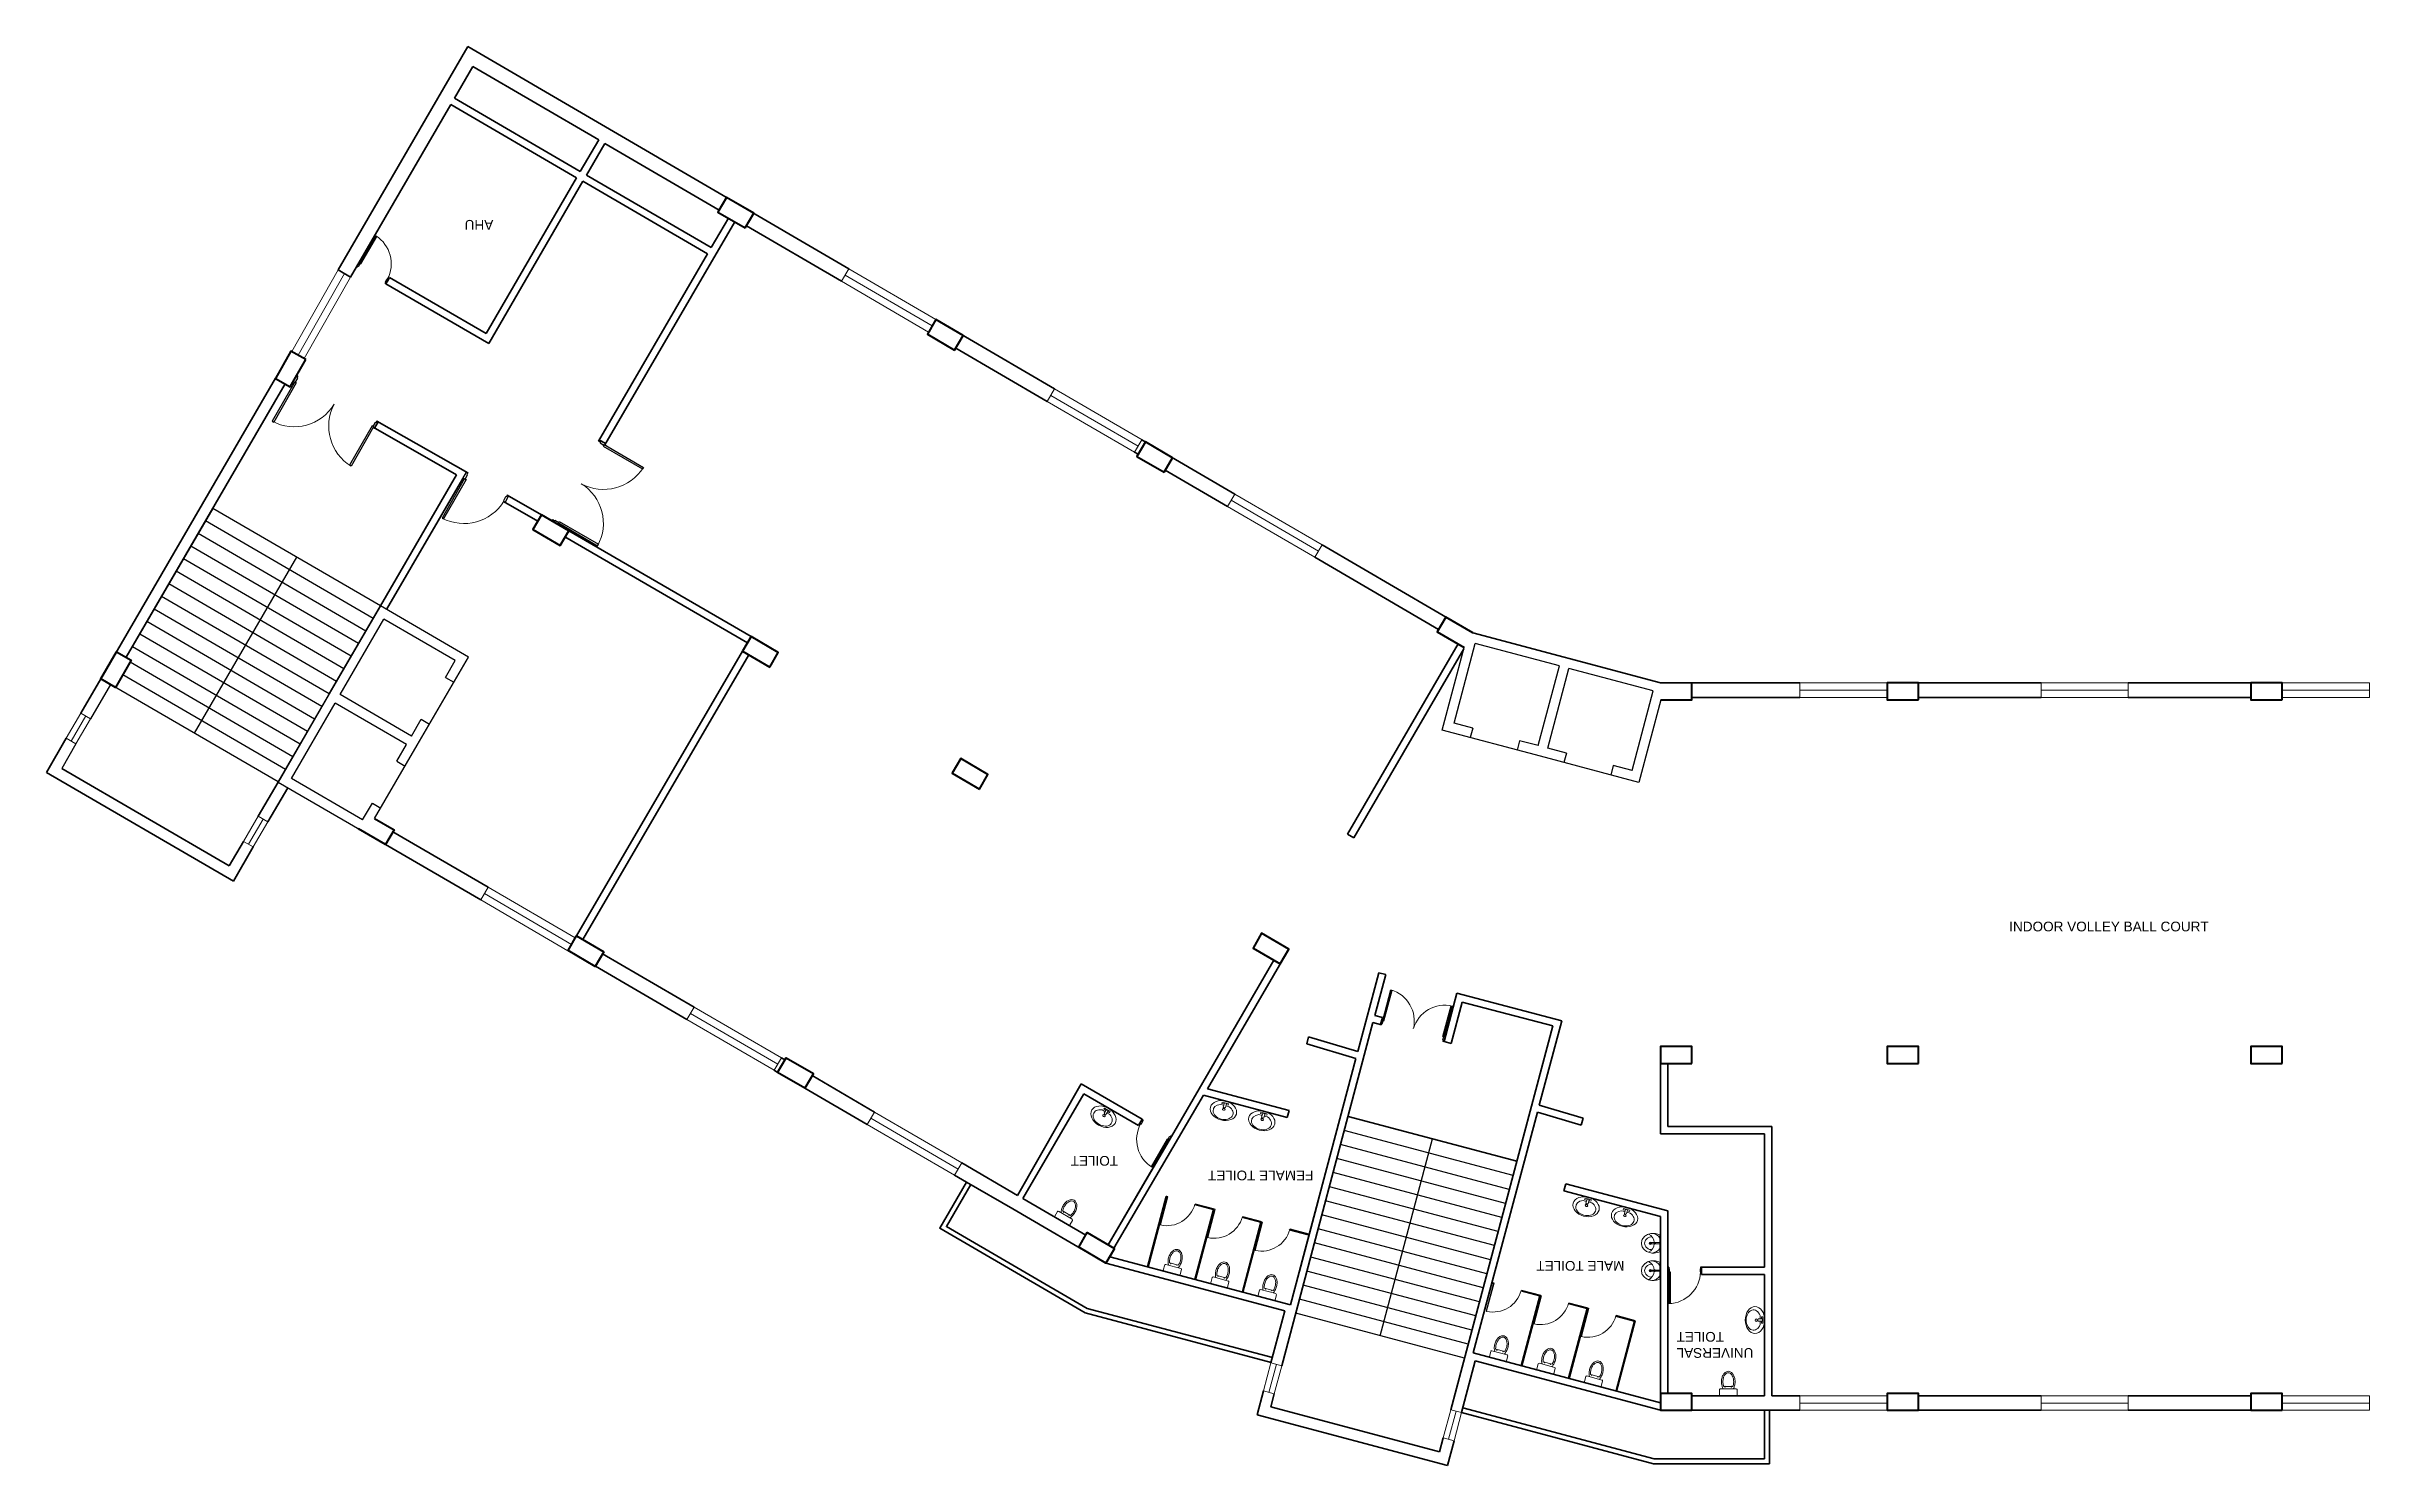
# Model space of a CAD drawing. Header units: millimetres. Extents: x 3079 to 579737, y 1565 to 1161826.
# Drawn here: x 3079 to 50990, y 584769 to 614027 of the extents above; entities that cross this region are included whole.
import ezdxf

# ---------------------------------------------------------------- set-up
doc = ezdxf.new("R2010")
doc.units = ezdxf.units.MM
for name, color, linetype, lineweight in [('1', 7, 'Continuous', 35), ('A_COL', 250, 'Continuous', 40), ('A_ELE1', 250, 'Continuous', 20), ('A_WIN-DOR', 250, 'Continuous', 30), ('DOOR', 250, 'Continuous', 15), ('IG-Area', 250, 'Continuous', 30), ('partition', 253, 'Continuous', 5), ('SILL', 251, 'Continuous', 18), ('TWOWHEELER', 250, 'Continuous', 9), ('WINDOW', 252, 'Continuous', 15)]:
    doc.layers.add(name, color=color, linetype=linetype, lineweight=lineweight)
doc.layers.add('FURNITURE', color=253, linetype='Continuous', lineweight=5, transparency=0.05)
doc.styles.get("Standard").update_dxf_attribs({"font": 'arial.ttf'})

msp = doc.modelspace()

# ---------------------------------------------------------------- texts
at = {"layer": 'IG-Area', "char_height": 200, "attachment_point": 9, "rotation": 180}
for s, insert in [('AHU', (11704, 610453)), (' TOILET', (24202, 591154)), ('FEMALE TOILET', (27034, 590853)), ('MALE TOILET', (33806, 588989)), ('UNIVERSAL\\PTOILET', (36699, 587526))]:
    msp.add_mtext_dynamic_manual_height_columns(s, width=38356.19, gutter_width=12.5, heights=[0], dxfattribs=dict(at, insert=insert))
at = {"layer": 'IG-Area', "insert": (43559, 595982), "char_height": 200, "attachment_point": 1}
msp.add_mtext_dynamic_manual_height_columns('INDOOR VOLLEY BALL COURT', width=38356.19, gutter_width=12.5, heights=[0], dxfattribs=at)

# ---------------------------------------------------------------- linework, layer by layer
for p, q in [((6508, 604503), (4724, 601434)), ((9816, 602234), (6357, 604244)), ((9966, 602494), (6508, 604503)), ((9514, 601715), (6056, 603725)), ((9665, 601975), (6206, 603984)), ((9363, 601456), (5905, 603466)), ((8237, 603498), (6127, 599867)), ((9062, 600937), (5603, 602947)), ((9213, 601197), (5754, 603206)), ((8761, 600418), (5302, 602428)), ((8911, 600678), (5453, 602687)), ((7856, 598861), (9966, 602494)), ((9966, 602492), (8911, 600677)), ((8911, 600677), (9966, 602492)), ((11781, 601437), (9966, 602492)), ((8459, 599900), (5001, 601909)), ((8610, 600159), (5151, 602169)), ((9134, 600663), (10038, 602219)), ((11508, 601365), (10038, 602219)), ((32499, 601935), (34432, 601421)), ((32499, 601935), (32499, 601935)), ((8158, 599381), (4803, 601330)), ((8308, 599640), (4850, 601650)), ((10726, 599622), (11781, 601437)), ((11307, 601019), (11508, 601365)), ((31863, 599932), (32316, 601637)), ((32108, 600073), (32545, 601716)), ((34284, 601254), (32545, 601716)), ((4398, 600872), (3988, 600166)), ((7856, 598862), (4398, 600872)), ((8007, 599121), (4652, 601071)), ((11307, 601019), (11480, 600919)), ((33847, 599611), (34284, 601254)), ((34040, 599559), (34477, 601202)), ((36217, 600740), (34477, 601202)), ((36365, 600907), (36365, 600907)), ((8911, 600677), (7856, 598861)), ((8129, 598933), (9033, 600490)), ((10503, 599636), (9033, 600490)), ((10604, 599809), (9134, 600663)), ((35780, 599097), (36217, 600740)), ((36375, 600557), (35922, 598852)), ((10604, 599809), (10805, 600154)), ((10805, 600154), (10978, 600054)), ((33892, 599392), (31863, 599932)), ((32494, 599971), (32108, 600073)), ((32494, 599971), (32443, 599777)), ((3687, 599647), (3393, 599142)), ((9847, 598109), (10726, 599622)), ((10302, 599290), (10503, 599636)), ((33461, 599714), (33409, 599520)), ((33847, 599611), (33461, 599714)), ((35922, 598852), (33892, 599392)), ((34427, 599457), (34040, 599559)), ((34427, 599457), (34376, 599263)), ((9599, 598079), (8129, 598933)), ((10302, 599290), (10475, 599189)), ((35393, 599199), (35342, 599006)), ((35780, 599097), (35393, 599199)), ((7856, 598861), (9671, 597806)), ((9599, 598079), (9800, 598425)), ((9800, 598425), (9973, 598325)), ((9671, 597806), (9671, 597806)), ((33403, 591042), (29924, 591967)), ((33249, 590462), (29769, 591387)), ((33326, 590752), (29846, 591677)), ((30584, 587445), (31664, 591504)), ((33095, 589882), (29615, 590808)), ((33172, 590172), (29692, 591098)), ((33018, 589592), (29537, 590518)), ((32864, 589012), (29383, 589938)), ((32941, 589302), (29460, 590228)), ((32709, 588432), (29229, 589358)), ((32786, 588722), (29306, 589648)), ((32632, 588142), (29152, 589068)), ((32478, 587563), (28998, 588488)), ((32555, 587852), (29075, 588778)), ((32324, 586983), (28843, 587908)), ((32323, 586983), (28843, 587908)), ((32401, 587273), (28921, 588198))]:
    msp.add_line(p, q)
at = {"layer": '1'}
for p, q in [((11767, 614027), (9092, 609424)), ((19625, 609444), (11767, 614027)), ((11875, 613617), (11494, 612960)), ((14468, 612105), (11875, 613617)), ((11418, 612830), (9475, 609485)), ((14013, 611322), (11418, 612830)), ((14088, 611452), (11494, 612960)), ((14468, 612105), (14088, 611452)), ((14597, 612029), (14218, 611376)), ((16952, 610655), (14597, 612029)), ((16791, 609882), (14218, 611376)), ((14013, 611322), (12145, 608107)), ((14143, 611247), (12199, 607902)), ((16715, 609752), (14143, 611247)), ((17273, 610411), (14592, 605814)), ((17143, 610486), (16791, 609882)), ((17319, 610789), (17319, 610789)), ((17449, 610713), (17449, 610713)), ((19474, 609185), (17514, 610328)), ((9475, 609484), (9352, 609273)), ((16715, 609752), (14462, 605890)), ((9092, 609424), (9352, 609273)), ((10155, 609263), (10080, 609133)), ((12199, 607902), (10080, 609133)), ((12145, 608107), (10155, 609263)), ((23870, 606968), (21423, 608396)), ((23720, 606709), (21833, 607809)), ((7800, 607185), (4198, 600986)), ((7999, 607069), (4724, 601434)), ((8192, 607101), (8164, 607117)), ((8266, 607232), (8239, 607248)), ((11536, 605196), (9819, 606175)), ((9846, 606159), (9921, 606289)), ((11769, 605236), (9893, 606305)), ((14478, 605917), (14608, 605842)), ((25518, 605660), (25591, 605618)), ((27589, 604799), (25669, 605919)), ((9966, 602492), (11536, 605196)), ((27440, 604542), (26153, 605292)), ((10095, 602417), (11667, 605122)), ((11695, 605106), (11667, 605122)), ((13287, 604371), (12582, 604773)), ((13213, 604241), (12507, 604643)), ((13519, 604273), (13503, 604245)), ((13649, 604197), (13633, 604169)), ((13773, 603914), (17535, 601729)), ((13849, 604043), (17610, 601859)), ((32499, 601935), (29388, 603750)), ((29240, 603496), (31790, 602009)), ((32499, 601935), (32499, 601935)), ((36365, 600907), (32499, 601935)), ((14012, 595689), (17434, 601557)), ((14141, 595614), (17563, 601481)), ((32194, 601708), (29913, 597783)), ((32309, 601607), (30043, 597708)), ((4198, 600986), (3789, 600282)), ((4451, 600839), (4451, 600839)), ((36365, 600907), (39240, 600907)), ((36365, 600907), (36365, 600907)), ((37015, 600907), (39240, 600907)), ((41040, 600907), (44215, 600907)), ((41040, 600907), (41065, 600907)), ((46015, 600907), (49190, 600907)), ((48865, 600907), (48565, 600907)), ((48865, 600907), (49190, 600907)), ((37015, 600607), (39240, 600607)), ((41690, 600607), (44215, 600607)), ((46015, 600607), (48540, 600607)), ((3488, 599763), (3079, 599059)), ((3079, 599059), (6933, 596817)), ((3393, 599142), (6850, 597132)), ((7856, 598861), (7446, 598156)), ((8054, 598745), (7645, 598041)), ((7144, 597638), (6850, 597132)), ((7343, 597522), (6933, 596817)), ((12036, 596432), (10074, 597571)), ((12187, 596691), (10225, 597831)), ((29913, 597783), (30043, 597708)), ((14397, 595060), (14257, 595141)), ((16286, 593963), (14399, 595063)), ((16437, 594222), (14548, 595319)), ((26279, 591555), (28395, 595187)), ((27025, 592538), (28701, 595414)), ((30555, 594928), (30124, 593308)), ((30701, 594890), (30476, 594045)), ((30701, 594890), (30555, 594928)), ((31903, 593510), (32168, 594506)), ((32048, 593472), (32274, 594323)), ((34329, 593940), (32168, 594506)), ((34145, 593833), (32274, 594323)), ((30437, 593900), (28556, 586827)), ((30615, 593853), (30437, 593900)), ((30632, 594004), (30476, 594045)), ((30593, 593859), (30632, 594004)), ((34145, 593833), (32040, 585920)), ((33866, 592202), (34329, 593940)), ((18309, 593134), (18237, 593176)), ((30086, 593163), (28735, 588084)), ((29110, 593608), (29071, 593463)), ((30086, 593163), (29071, 593463)), ((30124, 593308), (29110, 593608)), ((32048, 593472), (31903, 593510)), ((37015, 593407), (36365, 593407)), ((18086, 592917), (18158, 592875)), ((18440, 592711), (18439, 592711)), ((18440, 592711), (18720, 592548)), ((18871, 592807), (20158, 592057)), ((36365, 593107), (36365, 591609)), ((36515, 593057), (36515, 591759)), ((18569, 592636), (18569, 592636)), ((20008, 591800), (18721, 592550)), ((23108, 590336), (24422, 592638)), ((23217, 590273), (24476, 592433)), ((24422, 592638), (25674, 591908)), ((24476, 592433), (25599, 591778)), ((25093, 589250), (26944, 592402)), ((26944, 592402), (28669, 591947)), ((27025, 592538), (28707, 592092)), ((34772, 591934), (33866, 592202)), ((25599, 591778), (25674, 591908)), ((28707, 592092), (28669, 591947)), ((33402, 591042), (29924, 591967)), ((32506, 587089), (33828, 592057)), ((34734, 591789), (33828, 592057)), ((34772, 591934), (34734, 591789)), ((36365, 591759), (36365, 591759)), ((36515, 591759), (38665, 591759)), ((38665, 586207), (38665, 591759)), ((24976, 589318), (26279, 591555)), ((26279, 591555), (26279, 591555)), ((36365, 591609), (38515, 591609)), ((38515, 588857), (38515, 591609)), ((21808, 590754), (22055, 590611)), ((21956, 591008), (23108, 590336)), ((24975, 589319), (25876, 590863)), ((25871, 590854), (25871, 590854)), ((22055, 590611), (23006, 590058)), ((23217, 590273), (24513, 589517)), ((25788, 588867), (26173, 590317)), ((25799, 588864), (26185, 590314)), ((26173, 590317), (26185, 590314)), ((26195, 590311), (26206, 590308)), ((34412, 590580), (34373, 590435)), ((34373, 590435), (36365, 589905)), ((34412, 590580), (36515, 590020)), ((25405, 590056), (25406, 590056)), ((26762, 590148), (27148, 590045)), ((26765, 590160), (27163, 590054)), ((26766, 588607), (27148, 590045)), ((26777, 588604), (27163, 590054)), ((27173, 590051), (27184, 590048)), ((27740, 589888), (28126, 589785)), ((27743, 589899), (28141, 589794)), ((27755, 588344), (28141, 589794)), ((28920, 588776), (29305, 590226)), ((36368, 586257), (36365, 589905)), ((36515, 588707), (36515, 590020)), ((27744, 588347), (28126, 589785)), ((28718, 589628), (28721, 589639)), ((28718, 589628), (29104, 589525)), ((28721, 589639), (29107, 589536)), ((24929, 588940), (28619, 587959)), ((25008, 589075), (28735, 588084)), ((25050, 589149), (25051, 589149)), ((37215, 588707), (37215, 588857)), ((37215, 588857), (38515, 588857)), ((32889, 588527), (32919, 588519)), ((32892, 588539), (32934, 588528)), ((32913, 588619), (32913, 588619)), ((32916, 588630), (32917, 588630)), ((33490, 588368), (33876, 588265)), ((33493, 588379), (33891, 588273)), ((36365, 588787), (36365, 588787)), ((36365, 588637), (36365, 588637)), ((36515, 586257), (36515, 588707)), ((37215, 588707), (38515, 588707)), ((38515, 586207), (38515, 588707)), ((28619, 587959), (28333, 586886)), ((33494, 586827), (33876, 588265)), ((33505, 586824), (33891, 588273)), ((34468, 588107), (34854, 588005)), ((34471, 588119), (34869, 588013)), ((34472, 586567), (34854, 588005)), ((34483, 586563), (34869, 588013)), ((35446, 587847), (35832, 587744)), ((35449, 587859), (35847, 587753)), ((35450, 586306), (35832, 587744)), ((35461, 586303), (35847, 587753)), ((32545, 586924), (32262, 585861)), ((32506, 587089), (36365, 586063)), ((32545, 586924), (36365, 585908)), ((28179, 586306), (28048, 585813)), ((28401, 586247), (28329, 585976)), ((31809, 585050), (28329, 585976)), ((38515, 586207), (37015, 586207)), ((39240, 586207), (38665, 586207)), ((44215, 586207), (41690, 586207)), ((48540, 586207), (46015, 586207)), ((48540, 586207), (46015, 586207)), ((49190, 586207), (49190, 586207)), ((49190, 586207), (49190, 586207)), ((31972, 584769), (28048, 585813)), ((32262, 585861), (36224, 584807)), ((32288, 585957), (36237, 584907)), ((38615, 585907), (36365, 585907)), ((38515, 585907), (36365, 585907)), ((36515, 585907), (36515, 585907)), ((38515, 584907), (38515, 585907)), ((38615, 584807), (38615, 585907)), ((39240, 585907), (38615, 585907)), ((44215, 585907), (41690, 585907)), ((46015, 585907), (48540, 585907)), ((49190, 585907), (48540, 585907)), ((31886, 585340), (31809, 585050)), ((32108, 585281), (31972, 584769)), ((38615, 584807), (36224, 584807)), ((38515, 584907), (36237, 584907))]:
    msp.add_line(p, q, dxfattribs=at)
for points in [[(22055, 590611), (21502, 589660), (24504, 587915), (28336, 586896)], [(22141, 590561), (21639, 589696), (24542, 588009), (28362, 586993)], [(23006, 590058), (23006, 590058), (24916, 588948)]]:
    msp.add_lwpolyline(points, dxfattribs=at)
at = {"layer": 'A_COL'}
for points in [[(17489, 610285), (17665, 610587), (17104, 610915), (16927, 610612)], [(21808, 607766), (21984, 608068), (21423, 608396), (21246, 608093)], [(8425, 607575), (8121, 607748), (7799, 607183), (8103, 607010)], [(26127, 605247), (26303, 605549), (25742, 605877), (25565, 605574)], [(13672, 603741), (13849, 604043), (13287, 604371), (13111, 604069)], [(17995, 601229), (18172, 601531), (17610, 601859), (17434, 601557)], [(4525, 601549), (4828, 601373), (4502, 600811), (4199, 600987)], [(41690, 600557), (41690, 600907), (41040, 600907), (41040, 600557)], [(49190, 600557), (49190, 600907), (48540, 600907), (48540, 600557)], [(22319, 598717), (22495, 599019), (21934, 599347), (21757, 599044)], [(14573, 595362), (14397, 595059), (13836, 595387), (14012, 595689)], [(28524, 595112), (28701, 595414), (28139, 595742), (27963, 595439)], [(18896, 592850), (18720, 592548), (18158, 592875), (18335, 593178)], [(37015, 593057), (37015, 593407), (36365, 593407), (36365, 593057)], [(41690, 593057), (41690, 593407), (41040, 593407), (41040, 593057)], [(49190, 593057), (49190, 593407), (48540, 593407), (48540, 593057)], [(25106, 589243), (24929, 588940), (24368, 589268), (24544, 589570)], [(37015, 585907), (37015, 586257), (36365, 586257), (36365, 585907)], [(41690, 585907), (41690, 586257), (41040, 586257), (41040, 585907)], [(49190, 585907), (49190, 586257), (48540, 586257), (48540, 585907)]]:
    msp.add_lwpolyline(points, close=True, dxfattribs=at)
for points in [[(32499, 601935), (32499, 601935), (31938, 602263), (31762, 601960), (32316, 601637)], [(36365, 600907), (36365, 600907), (36365, 600907)], [(36375, 600557), (37015, 600557), (37015, 600907)], [(9847, 598109), (10250, 597874), (10074, 597571), (9512, 597899)]]:
    msp.add_lwpolyline(points, dxfattribs=at)
at = {"layer": 'A_ELE1', "transparency": 33554687}
for centre, radius, start, end in [((9514, 609549), 676, 331.5846, 58.1004), ((8187, 607153), 966, 242.0665, 328.5823), ((9865, 606197), 966, 152.0667, 238.5824), ((9865, 606197), 966, 152.0666, 152.0667), ((14570, 605861), 966, 241.4931, 328.0088), ((11690, 605157), 966, 242.0665, 328.5823), ((13598, 604193), 966, 331.4929, 58.0087), ((14570, 605861), 966, 241.493, 241.4931), ((30614, 593931), 676, 346.8467, 73.3625), ((31920, 593584), 676, 76.8465, 163.3623), ((26239, 591491), 676, 151.5186, 238.0344), ((36517, 588782), 676, 271.742, 358.2578)]:
    msp.add_arc(centre, radius, start, end, dxfattribs=at)
at = {"layer": 'A_WIN-DOR', "transparency": 33554687}
for p, q in [((9542, 609557), (9872, 610123)), ((9565, 609544), (9893, 610110)), ((9528, 609576), (9475, 609485)), ((9494, 609474), (9510, 609501)), ((9510, 609501), (9519, 609497)), ((9519, 609497), (9551, 609552)), ((9547, 609565), (9528, 609576)), ((9547, 609565), (9559, 609584)), ((10061, 609145), (10077, 609172)), ((10069, 609177), (10101, 609232)), ((10077, 609172), (10069, 609177)), ((10109, 609228), (10114, 609235)), ((10114, 609235), (10133, 609224)), ((8198, 607113), (7735, 606299)), ((8230, 607095), (7767, 606282)), ((8164, 607117), (8239, 607248)), ((8192, 607101), (8164, 607117)), ((8192, 607101), (8176, 607073)), ((8256, 607185), (8210, 607106)), ((8239, 607248), (8266, 607232)), ((8266, 607232), (8244, 607192)), ((8244, 607192), (8256, 607185)), ((9012, 606649), (9012, 606649)), ((9012, 606649), (9012, 606649)), ((9793, 606204), (9330, 605391)), ((9825, 606186), (9361, 605373)), ((9819, 606175), (9802, 606146)), ((9858, 606272), (9813, 606193)), ((9819, 606175), (9846, 606159)), ((9846, 606159), (9921, 606289)), ((9870, 606265), (9858, 606272)), ((9893, 606305), (9870, 606265)), ((9921, 606289), (9893, 606305)), ((14478, 605917), (14462, 605890)), ((14462, 605890), (14502, 605867)), ((14608, 605842), (14478, 605917)), ((14502, 605867), (14495, 605855)), ((14495, 605855), (14574, 605809)), ((14562, 605789), (15370, 605318)), ((14581, 605821), (15389, 605349)), ((14592, 605814), (14608, 605842)), ((14592, 605814), (14620, 605798)), ((11667, 605122), (11741, 605252)), ((11758, 605189), (11713, 605110)), ((11741, 605252), (11769, 605236)), ((11769, 605236), (11746, 605196)), ((11746, 605196), (11758, 605189)), ((11701, 605117), (11237, 604304)), ((11733, 605099), (11270, 604286)), ((11695, 605106), (11667, 605122)), ((11695, 605106), (11678, 605077)), ((12547, 604740), (12502, 604660)), ((12514, 604653), (12508, 604642)), ((12536, 604626), (12610, 604757)), ((12559, 604733), (12547, 604740)), ((12582, 604773), (12559, 604733)), ((14109, 605012), (14109, 605012)), ((14109, 605012), (14109, 605012)), ((12508, 604642), (12536, 604626)), ((13503, 604245), (13519, 604273)), ((13633, 604169), (13503, 604245)), ((13519, 604273), (13559, 604249)), ((13559, 604249), (13566, 604261)), ((13566, 604261), (13645, 604215)), ((13649, 604197), (13633, 604169)), ((13638, 604203), (14446, 603732)), ((13649, 604197), (13677, 604180)), ((13656, 604235), (14464, 603764)), ((30639, 593946), (30808, 594579)), ((30664, 593939), (30832, 594572)), ((31881, 593615), (32049, 594248)), ((31906, 593609), (32074, 594242)), ((30620, 593960), (30593, 593859)), ((30615, 593853), (30623, 593884)), ((30642, 593954), (30620, 593960)), ((30623, 593884), (30632, 593881)), ((30632, 593881), (30649, 593943)), ((30642, 593954), (30648, 593977)), ((31273, 593777), (31275, 593786)), ((31273, 593777), (31273, 593777)), ((31275, 593786), (31275, 593786)), ((31908, 593618), (31914, 593640)), ((31880, 593549), (31897, 593611)), ((31889, 593547), (31880, 593549)), ((31881, 593516), (31889, 593547)), ((31930, 593612), (31903, 593510)), ((31908, 593618), (31930, 593612)), ((25641, 591805), (25621, 591817)), ((25645, 591813), (25641, 591805)), ((25686, 591864), (25654, 591808)), ((25694, 591896), (25677, 591868)), ((25677, 591868), (25686, 591864)), ((26189, 591496), (25860, 590930)), ((26211, 591483), (25882, 590917)), ((26207, 591475), (26195, 591456)), ((26235, 591543), (26203, 591488)), ((26207, 591475), (26226, 591464)), ((26226, 591464), (26279, 591555)), ((26244, 591539), (26235, 591543)), ((26260, 591566), (26244, 591539)), ((36515, 588752), (36515, 588857)), ((36537, 588857), (36537, 588825)), ((37193, 588857), (37193, 588825)), ((36537, 588752), (36515, 588752)), ((36537, 588825), (36547, 588825)), ((36537, 588761), (36537, 588106)), ((36537, 588752), (36537, 588729)), ((36547, 588825), (36547, 588761)), ((36563, 588761), (36563, 588106)), ((37193, 588825), (37183, 588825)), ((37183, 588825), (37183, 588761)), ((37193, 588761), (37193, 588752)), ((37193, 588752), (37215, 588752))]:
    msp.add_line(p, q, dxfattribs=at)
at = {"layer": 'A_WIN-DOR'}
for p, q in [((9494, 609474), (9475, 609485)), ((10080, 609133), (10061, 609145)), ((10133, 609224), (10080, 609133)), ((7735, 606299), (7767, 606282)), ((9361, 605373), (9330, 605391)), ((15389, 605349), (15370, 605318)), ((12610, 604757), (12582, 604773)), ((11237, 604304), (11270, 604286)), ((14446, 603732), (14464, 603764)), ((30615, 593853), (30593, 593859)), ((31881, 593516), (31903, 593510)), ((25621, 591817), (25674, 591907)), ((25674, 591907), (25694, 591896)), ((26260, 591566), (26279, 591555)), ((36537, 588857), (36515, 588857)), ((37215, 588857), (37193, 588857)), ((37215, 588752), (37215, 588857))]:
    msp.add_line(p, q, dxfattribs=at)
at = {"layer": 'A_WIN-DOR', "transparency": 33554687}
for points in [[(9542, 609557), (9565, 609544)], [(10109, 609228), (10101, 609232)], [(8198, 607113), (8230, 607095)], [(9012, 606649), (9012, 606649)], [(9825, 606186), (9793, 606204)], [(14581, 605821), (14562, 605789)], [(11701, 605117), (11733, 605099)], [(12514, 604653), (12502, 604660)], [(14109, 605012), (14109, 605012)], [(13638, 604203), (13656, 604235)], [(30639, 593946), (30664, 593939)], [(31273, 593777), (31273, 593777)], [(31906, 593609), (31881, 593615)], [(25645, 591813), (25654, 591808)], [(26211, 591483), (26189, 591496)], [(36537, 588761), (36563, 588761)], [(37193, 588761), (37183, 588761)]]:
    msp.add_lwpolyline(points, dxfattribs=at)
at = {"layer": 'DOOR'}
for p, q in [((26195, 590311), (26040, 589731)), ((26206, 590308), (26052, 589728)), ((26195, 590311), (26206, 590308)), ((27173, 590051), (27018, 589471)), ((27184, 590048), (27030, 589468)), ((27173, 590051), (27184, 590048)), ((26040, 589731), (26052, 589728)), ((27018, 589471), (27030, 589468)), ((28149, 589787), (27995, 589207)), ((28161, 589784), (28007, 589204)), ((28149, 589787), (28161, 589784)), ((27995, 589207), (28007, 589204)), ((32923, 588531), (32768, 587951)), ((32934, 588528), (32780, 587948)), ((32923, 588531), (32934, 588528)), ((32768, 587951), (32780, 587948)), ((33901, 588271), (33746, 587691)), ((33912, 588268), (33758, 587688)), ((33901, 588271), (33912, 588268)), ((34879, 588011), (34724, 587431)), ((34890, 588007), (34736, 587428)), ((34879, 588011), (34890, 588007)), ((33746, 587691), (33758, 587688)), ((34724, 587431), (34736, 587428))]:
    msp.add_line(p, q, dxfattribs=at)
at = {"layer": 'FURNITURE'}
for p, q in [((27359, 592196), (27290, 592214)), ((27322, 592236), (27330, 592263)), ((27366, 592224), (27322, 592236)), ((27330, 592263), (27461, 592228)), ((27372, 592244), (27349, 592160)), ((27415, 592233), (27372, 592244)), ((27415, 592233), (27392, 592148)), ((27453, 592201), (27409, 592213)), ((27461, 592228), (27453, 592201)), ((24913, 592064), (24851, 592100)), ((24888, 592113), (24902, 592137)), ((24927, 592090), (24888, 592113)), ((24938, 592108), (24894, 592032)), ((24902, 592137), (25019, 592069)), ((24976, 592085), (24932, 592010)), ((24976, 592085), (24938, 592108)), ((25013, 592006), (24951, 592042)), ((25005, 592044), (24966, 592067)), ((25019, 592069), (25005, 592044)), ((27471, 592166), (27402, 592184)), ((28150, 591985), (28081, 592004)), ((28114, 592025), (28121, 592052)), ((28158, 592014), (28114, 592025)), ((28121, 592052), (28252, 592017)), ((28163, 592034), (28141, 591949)), ((28206, 592022), (28163, 592034)), ((28206, 592022), (28184, 591938)), ((28262, 591956), (28193, 591974)), ((28245, 591990), (28201, 592002)), ((28252, 592017), (28245, 591990)), ((34802, 590254), (34810, 590281)), ((34810, 590281), (34941, 590246)), ((23929, 590004), (23874, 589910)), ((23881, 589886), (24161, 589722)), ((24233, 589847), (23953, 590010)), ((24201, 589924), (24036, 590020)), ((24051, 589993), (24059, 590007)), ((24057, 589989), (24051, 589993)), ((24065, 590003), (24057, 589989)), ((24059, 590007), (24065, 590003)), ((24172, 589941), (24164, 589927)), ((24164, 589927), (24170, 589923)), ((24170, 589923), (24179, 589937)), ((24179, 589937), (24172, 589941)), ((24185, 589729), (24240, 589822)), ((34839, 590214), (34770, 590232)), ((34847, 590242), (34802, 590254)), ((34852, 590262), (34829, 590178)), ((34895, 590251), (34852, 590262)), ((34895, 590251), (34872, 590167)), ((34951, 590184), (34882, 590203)), ((34933, 590219), (34889, 590231)), ((34941, 590246), (34933, 590219)), ((35631, 590003), (35562, 590022)), ((35594, 590043), (35601, 590070)), ((35638, 590032), (35594, 590043)), ((35601, 590070), (35732, 590035)), ((35643, 590052), (35621, 589967)), ((35686, 590040), (35643, 590052)), ((35686, 590040), (35664, 589956)), ((35742, 589974), (35673, 589992)), ((35725, 590009), (35681, 590020)), ((35732, 590035), (35725, 590009)), ((36239, 589364), (36179, 589364)), ((36239, 589340), (36179, 589340)), ((36355, 589364), (36257, 589364)), ((36258, 589357), (36257, 589357)), ((36258, 589347), (36257, 589347)), ((36355, 589364), (36258, 589364)), ((36355, 589340), (36258, 589340)), ((36355, 589340), (36258, 589340)), ((36355, 589527), (36355, 589177)), ((36366, 589357), (36355, 589357)), ((36366, 589347), (36355, 589347)), ((36366, 589357), (36366, 589347)), ((26141, 588904), (26113, 588799)), ((26476, 588833), (26163, 588917)), ((26425, 588899), (26240, 588948)), ((26262, 588926), (26266, 588941)), ((26268, 588924), (26262, 588926)), ((26266, 588941), (26273, 588940)), ((26273, 588940), (26268, 588924)), ((26393, 588908), (26389, 588892)), ((26389, 588892), (26395, 588890)), ((26399, 588906), (26393, 588908)), ((26395, 588890), (26399, 588906)), ((36355, 588962), (36355, 588612)), ((26126, 588777), (26439, 588694)), ((26461, 588707), (26489, 588811)), ((27119, 588644), (27091, 588539)), ((27104, 588517), (27417, 588434)), ((27454, 588573), (27141, 588656)), ((27403, 588639), (27218, 588688)), ((27240, 588666), (27244, 588681)), ((27246, 588664), (27240, 588666)), ((27244, 588681), (27251, 588679)), ((27251, 588679), (27246, 588664)), ((27371, 588647), (27367, 588632)), ((27367, 588632), (27373, 588630)), ((27377, 588646), (27371, 588647)), ((27373, 588630), (27377, 588646)), ((27439, 588447), (27467, 588551)), ((28097, 588383), (28069, 588279)), ((28432, 588313), (28119, 588396)), ((28381, 588379), (28196, 588428)), ((28218, 588405), (28222, 588421)), ((28224, 588404), (28218, 588405)), ((28222, 588421), (28229, 588419)), ((28229, 588419), (28224, 588404)), ((28349, 588387), (28344, 588372)), ((28344, 588372), (28351, 588370)), ((28355, 588386), (28349, 588387)), ((28351, 588370), (28355, 588386)), ((36239, 588799), (36179, 588799)), ((36239, 588775), (36179, 588775)), ((36355, 588799), (36257, 588799)), ((36258, 588792), (36257, 588792)), ((36258, 588782), (36257, 588782)), ((36355, 588799), (36258, 588799)), ((36355, 588775), (36258, 588775)), ((36355, 588775), (36258, 588775)), ((36366, 588792), (36355, 588792)), ((36366, 588782), (36355, 588782)), ((36366, 588792), (36366, 588782)), ((28082, 588257), (28395, 588174)), ((28417, 588187), (28445, 588291)), ((38471, 587791), (38384, 587791)), ((38471, 587746), (38384, 587746)), ((38421, 587791), (38421, 587862)), ((38421, 587675), (38421, 587746)), ((38451, 587791), (38451, 587836)), ((38451, 587836), (38479, 587836)), ((38451, 587701), (38451, 587746)), ((38479, 587701), (38451, 587701)), ((38471, 587746), (38471, 587791)), ((38479, 587836), (38479, 587701)), ((32869, 587123), (32841, 587019)), ((32854, 586997), (33167, 586914)), ((33204, 587053), (32891, 587136)), ((33153, 587119), (32968, 587168)), ((32990, 587145), (32994, 587161)), ((32996, 587143), (32990, 587145)), ((32994, 587161), (33001, 587159)), ((33001, 587159), (32996, 587143)), ((33121, 587127), (33116, 587112)), ((33116, 587112), (33123, 587110)), ((33127, 587125), (33121, 587127)), ((33123, 587110), (33127, 587125)), ((33189, 586926), (33217, 587031)), ((33847, 586863), (33819, 586759)), ((33832, 586737), (34145, 586653)), ((34182, 586793), (33869, 586876)), ((34131, 586858), (33946, 586908)), ((33968, 586885), (33972, 586901)), ((33974, 586883), (33968, 586885)), ((33972, 586901), (33979, 586899)), ((33979, 586899), (33974, 586883)), ((34099, 586867), (34094, 586851)), ((34094, 586851), (34101, 586850)), ((34105, 586865), (34099, 586867)), ((34101, 586850), (34105, 586865)), ((34167, 586666), (34195, 586771)), ((34825, 586603), (34797, 586499)), ((34810, 586477), (35123, 586393)), ((35160, 586532), (34847, 586616)), ((35109, 586598), (34924, 586647)), ((34946, 586625), (34950, 586641)), ((34952, 586623), (34946, 586625)), ((34950, 586641), (34957, 586639)), ((34957, 586639), (34952, 586623)), ((35077, 586607), (35072, 586591)), ((35072, 586591), (35079, 586589)), ((35083, 586605), (35077, 586607)), ((35079, 586589), (35083, 586605)), ((35145, 586406), (35173, 586510)), ((37585, 586333), (37585, 586225)), ((37927, 586351), (37603, 586351)), ((37603, 586207), (37927, 586207)), ((37861, 586401), (37669, 586401)), ((37696, 586385), (37696, 586402)), ((37696, 586402), (37703, 586402)), ((37703, 586385), (37696, 586385)), ((37703, 586402), (37703, 586385)), ((37827, 586402), (37827, 586385)), ((37834, 586402), (37827, 586402)), ((37827, 586385), (37834, 586385)), ((37834, 586385), (37834, 586402)), ((37945, 586225), (37945, 586333))]:
    msp.add_line(p, q, dxfattribs=at)
for centre, radius in [((36159, 589352), 23.7), ((36249, 589352), 14.9), ((36159, 588787), 23.7), ((36249, 588787), 14.9)]:
    msp.add_circle(centre, radius, dxfattribs=at)
for centre, radius, start, end in [((23890, 589901), 18, 149.7481, 239.7481), ((23944, 589994), 18, 59.7481, 149.7481), ((24237, 589983), 233, 164.8212, 180.6515), ((24330, 589958), 330, 149.7481, 164.8212), ((24237, 589983), 204, 164.8212, 169.5721), ((24330, 589958), 301, 149.7481, 164.8212), ((24330, 589958), 330, 134.6749, 149.7481), ((24330, 589958), 301, 134.6749, 149.7481), ((24262, 590027), 233, 116.7165, 134.6749), ((24262, 590027), 204, 116.7165, 134.6749), ((24230, 590090), 162, 92.2478, 116.7165), ((24230, 590090), 134, 92.2478, 116.7165), ((24070, 590080), 233, 298.8446, 314.6749), ((24070, 590080), 204, 309.924, 314.6749), ((24002, 590149), 301, 314.6749, 329.7481), ((24228, 590159), 93.1, 59.7481, 92.2478), ((24228, 590159), 64.3, 59.7481, 92.2478), ((24224, 589831), 18, 329.7481, 59.7481), ((24002, 590149), 330, 314.6749, 329.7481), ((24228, 590159), 64.3, 27.2483, 59.7481), ((24002, 590149), 301, 329.7481, 344.8212), ((24228, 590159), 93.1, 27.2483, 59.7481), ((24166, 590127), 134, 2.7796, 27.2483), ((24002, 590149), 330, 329.7481, 344.8212), ((24096, 590124), 204, 344.8212, 2.7796), ((24166, 590127), 162, 2.7796, 27.2483), ((24096, 590124), 233, 344.8212, 2.7796), ((24170, 589738), 18, 239.7481, 329.7481), ((36147, 589352), 173, 153.8996, 180.0477), ((36147, 589352), 173, 180.0477, 206.1958), ((36180, 589336), 210, 130.2027, 153.8996), ((36147, 589352), 108, 153.8996, 180.0477), ((36147, 589352), 108, 180.0477, 206.1958), ((36201, 589310), 243, 109.3112, 130.2027), ((36180, 589336), 145, 130.2027, 153.8996), ((36201, 589310), 178, 109.3112, 130.2027), ((36040, 589356), 199, 2.263, 66.692), ((36040, 589348), 199, 293.4034, 357.8323), ((36215, 589270), 285, 90.0477, 109.3112), ((36215, 589270), 220, 97.0617, 109.3112), ((36159, 589352), 14.1, 90.0477, 270.0477), ((36159, 589352), 14.1, 270.0477, 90.0477), ((36168, 589326), 229, 35.5197, 83.8921), ((36215, 589270), 285, 70.7841, 90.0477), ((36249, 589352), 10, 90.0477, 270.0477), ((36249, 589352), 10, 90.0477, 270.0477), ((36249, 589352), 10, 270.0477, 90.0477), ((36249, 589352), 10, 270.0477, 90.0477), ((36194, 589035), 517, 71.8392, 77.0814), ((26158, 588899), 18, 75.1045, 165.1045), ((26540, 588966), 330, 165.1045, 180.1776), ((26443, 588966), 233, 180.1776, 196.0079), ((26540, 588966), 330, 150.0314, 165.1045), ((26540, 588966), 301, 165.1045, 180.1776), ((26443, 588966), 204, 180.1776, 184.9285), ((26540, 588966), 301, 150.0314, 165.1045), ((26456, 589014), 233, 132.073, 150.0314), ((26456, 589014), 204, 132.073, 150.0314), ((26409, 589067), 162, 107.6043, 132.073), ((26409, 589067), 134, 107.6043, 132.073), ((26388, 589133), 93.1, 75.1045, 107.6043), ((26388, 589133), 64.3, 75.1045, 107.6043), ((26388, 589133), 64.3, 42.6047, 75.1045), ((26388, 589133), 93.1, 42.6047, 75.1045), ((26257, 589015), 233, 314.2011, 330.0314), ((26257, 589015), 204, 325.2805, 330.0314), ((26173, 589064), 301, 330.0314, 345.1045), ((26337, 589086), 134, 18.136, 42.6047), ((26337, 589086), 162, 18.136, 42.6047), ((26173, 589064), 330, 330.0314, 345.1045), ((26270, 589064), 204, 0.1776, 18.136), ((26173, 589064), 301, 345.1045, 0.1776), ((26270, 589064), 233, 0.1776, 18.136), ((26173, 589064), 330, 345.1045, 0.1776), ((27518, 588706), 330, 150.0314, 165.1045), ((27518, 588706), 301, 150.0314, 165.1045), ((27434, 588754), 233, 132.073, 150.0314), ((27434, 588754), 204, 132.073, 150.0314), ((27387, 588807), 162, 107.6043, 132.073), ((27387, 588807), 134, 107.6043, 132.073), ((27366, 588873), 93.1, 75.1045, 107.6043), ((27366, 588873), 64.3, 75.1045, 107.6043), ((27366, 588873), 64.3, 42.6047, 75.1045), ((27366, 588873), 93.1, 42.6047, 75.1045), ((27315, 588826), 134, 18.136, 42.6047), ((27315, 588826), 162, 18.136, 42.6047), ((27248, 588804), 204, 0.1776, 18.136), ((27248, 588804), 233, 0.1776, 18.136), ((36147, 588787), 173, 153.8996, 180.0477), ((36180, 589368), 210, 206.1958, 229.8926), ((36180, 588771), 210, 130.2027, 153.8996), ((36147, 588787), 108, 153.8996, 180.0477), ((36201, 588745), 243, 109.3112, 130.2027), ((36201, 589394), 243, 229.8926, 250.7841), ((36180, 589368), 145, 206.1958, 229.8926), ((36180, 588771), 145, 130.2027, 153.8996), ((36201, 588745), 178, 109.3112, 130.2027), ((36201, 589394), 178, 229.8926, 250.7841), ((36040, 588791), 199, 2.263, 66.692), ((36215, 589434), 285, 250.7841, 270.0477), ((36215, 588705), 285, 90.0477, 109.3112), ((36215, 588705), 220, 97.0617, 109.3112), ((36215, 589434), 220, 250.7841, 263.0337), ((36169, 589377), 229, 274.8869, 324.6725), ((36168, 588761), 229, 35.5197, 83.8921), ((36215, 589434), 285, 270.0477, 289.3112), ((36215, 588705), 285, 70.7841, 90.0477), ((36194, 588470), 517, 71.8392, 77.0814), ((36193, 589668), 517, 283.0139, 288.2562), ((26131, 588795), 18, 165.1045, 255.1045), ((26444, 588711), 18, 255.1045, 345.1045), ((26471, 588816), 18, 345.1045, 75.1045), ((27109, 588535), 18, 165.1045, 255.1045), ((27136, 588639), 18, 75.1045, 165.1045), ((27518, 588706), 330, 165.1045, 180.1776), ((27421, 588706), 233, 180.1776, 196.0079), ((27518, 588706), 301, 165.1045, 180.1776), ((27421, 588706), 204, 180.1776, 184.9285), ((27235, 588755), 233, 314.2011, 330.0314), ((27235, 588755), 204, 325.2805, 330.0314), ((27151, 588803), 301, 330.0314, 345.1045), ((27422, 588451), 18, 255.1045, 345.1045), ((27151, 588803), 330, 330.0314, 345.1045), ((27151, 588803), 301, 345.1045, 0.1776), ((27449, 588556), 18, 345.1045, 75.1045), ((27151, 588803), 330, 345.1045, 0.1776), ((28114, 588379), 18, 75.1045, 165.1045), ((28496, 588446), 330, 165.1045, 180.1776), ((28399, 588445), 233, 180.1776, 196.0079), ((28496, 588446), 330, 150.0314, 165.1045), ((28496, 588446), 301, 165.1045, 180.1776), ((28399, 588445), 204, 180.1776, 184.9285), ((28496, 588446), 301, 150.0314, 165.1045), ((28412, 588494), 233, 132.073, 150.0314), ((28412, 588494), 204, 132.073, 150.0314), ((28365, 588546), 162, 107.6043, 132.073), ((28365, 588546), 134, 107.6043, 132.073), ((28344, 588612), 93.1, 75.1045, 107.6043), ((28344, 588612), 64.3, 75.1045, 107.6043), ((28344, 588612), 64.3, 42.6047, 75.1045), ((28344, 588612), 93.1, 42.6047, 75.1045), ((28213, 588495), 233, 314.2011, 330.0314), ((28213, 588495), 204, 325.2805, 330.0314), ((28129, 588543), 301, 330.0314, 345.1045), ((28293, 588566), 134, 18.136, 42.6047), ((28293, 588566), 162, 18.136, 42.6047), ((28129, 588543), 330, 330.0314, 345.1045), ((28226, 588544), 204, 0.1776, 18.136), ((28129, 588543), 301, 345.1045, 0.1776), ((28226, 588544), 233, 0.1776, 18.136), ((28129, 588543), 330, 345.1045, 0.1776), ((36147, 588787), 173, 180.0477, 206.1958), ((36180, 588803), 210, 206.1958, 229.8926), ((36147, 588787), 108, 180.0477, 206.1958), ((36201, 588829), 243, 229.8926, 250.7841), ((36180, 588803), 145, 206.1958, 229.8926), ((36201, 588829), 178, 229.8926, 250.7841), ((36040, 588783), 199, 293.4034, 357.8323), ((36215, 588869), 285, 250.7841, 270.0477), ((36215, 588869), 220, 250.7841, 263.0337), ((36159, 588787), 14.1, 90.0477, 270.0477), ((36159, 588787), 14.1, 270.0477, 90.0477), ((36169, 588812), 229, 274.8869, 324.6725), ((36215, 588869), 285, 270.0477, 289.3112), ((36249, 588787), 10, 90.0477, 270.0477), ((36249, 588787), 10, 90.0477, 270.0477), ((36249, 588787), 10, 270.0477, 90.0477), ((36249, 588787), 10, 270.0477, 90.0477), ((36193, 589103), 517, 283.0139, 288.2562), ((28087, 588274), 18, 165.1045, 255.1045), ((28400, 588191), 18, 255.1045, 345.1045), ((28427, 588296), 18, 345.1045, 75.1045), ((33184, 587234), 233, 132.073, 150.0314), ((33137, 587286), 162, 107.6043, 132.073), ((33137, 587286), 134, 107.6043, 132.073), ((33116, 587352), 93.1, 75.1045, 107.6043), ((33116, 587352), 64.3, 75.1045, 107.6043), ((33116, 587352), 64.3, 42.6047, 75.1045), ((33116, 587352), 93.1, 42.6047, 75.1045), ((33065, 587305), 162, 18.136, 42.6047), ((32859, 587014), 18, 165.1045, 255.1045), ((32886, 587119), 18, 75.1045, 165.1045), ((33268, 587186), 330, 165.1045, 180.1776), ((33171, 587185), 233, 180.1776, 196.0079), ((33268, 587186), 330, 150.0314, 165.1045), ((33268, 587186), 301, 165.1045, 180.1776), ((33171, 587185), 204, 180.1776, 184.9285), ((33268, 587186), 301, 150.0314, 165.1045), ((33184, 587234), 204, 132.073, 150.0314), ((32985, 587235), 233, 314.2011, 330.0314), ((32985, 587235), 204, 325.2805, 330.0314), ((32901, 587283), 301, 330.0314, 345.1045), ((33065, 587305), 134, 18.136, 42.6047), ((33172, 586931), 18, 255.1045, 345.1045), ((32901, 587283), 330, 330.0314, 345.1045), ((32998, 587283), 204, 0.1776, 18.136), ((32901, 587283), 301, 345.1045, 0.1776), ((33199, 587035), 18, 345.1045, 75.1045), ((32998, 587283), 233, 0.1776, 18.136), ((32901, 587283), 330, 345.1045, 0.1776), ((34246, 586925), 330, 165.1045, 180.1776), ((34149, 586925), 233, 180.1776, 196.0079), ((34246, 586925), 330, 150.0314, 165.1045), ((34246, 586925), 301, 165.1045, 180.1776), ((34149, 586925), 204, 180.1776, 184.9285), ((34246, 586925), 301, 150.0314, 165.1045), ((34162, 586974), 233, 132.073, 150.0314), ((34162, 586974), 204, 132.073, 150.0314), ((34115, 587026), 162, 107.6043, 132.073), ((34115, 587026), 134, 107.6043, 132.073), ((34094, 587092), 93.1, 75.1045, 107.6043), ((34094, 587092), 64.3, 75.1045, 107.6043), ((34094, 587092), 64.3, 42.6047, 75.1045), ((34094, 587092), 93.1, 42.6047, 75.1045), ((33879, 587023), 301, 330.0314, 345.1045), ((34043, 587045), 134, 18.136, 42.6047), ((34043, 587045), 162, 18.136, 42.6047), ((33879, 587023), 330, 330.0314, 345.1045), ((33976, 587023), 204, 0.1776, 18.136), ((33879, 587023), 301, 345.1045, 0.1776), ((33976, 587023), 233, 0.1776, 18.136), ((33879, 587023), 330, 345.1045, 0.1776), ((35093, 586766), 162, 107.6043, 132.073), ((35072, 586832), 93.1, 75.1045, 107.6043), ((35072, 586832), 93.1, 42.6047, 75.1045), ((33837, 586754), 18, 165.1045, 255.1045), ((33864, 586859), 18, 75.1045, 165.1045), ((33963, 586975), 233, 314.2011, 330.0314), ((33963, 586975), 204, 325.2805, 330.0314), ((34150, 586671), 18, 255.1045, 345.1045), ((34177, 586775), 18, 345.1045, 75.1045), ((34815, 586494), 18, 165.1045, 255.1045), ((34842, 586598), 18, 75.1045, 165.1045), ((35224, 586665), 330, 165.1045, 180.1776), ((35127, 586665), 233, 180.1776, 196.0079), ((35224, 586665), 330, 150.0314, 165.1045), ((35224, 586665), 301, 165.1045, 180.1776), ((35127, 586665), 204, 180.1776, 184.9285), ((35224, 586665), 301, 150.0314, 165.1045), ((35140, 586714), 233, 132.073, 150.0314), ((35140, 586714), 204, 132.073, 150.0314), ((35093, 586766), 134, 107.6043, 132.073), ((35072, 586832), 64.3, 75.1045, 107.6043), ((35072, 586832), 64.3, 42.6047, 75.1045), ((34941, 586714), 233, 314.2011, 330.0314), ((34941, 586714), 204, 325.2805, 330.0314), ((34857, 586763), 301, 330.0314, 345.1045), ((35021, 586785), 134, 18.136, 42.6047), ((35021, 586785), 162, 18.136, 42.6047), ((34857, 586763), 330, 330.0314, 345.1045), ((34954, 586763), 204, 0.1776, 18.136), ((34857, 586763), 301, 345.1045, 0.1776), ((35155, 586515), 18, 345.1045, 75.1045), ((34954, 586763), 233, 0.1776, 18.136), ((34857, 586763), 330, 345.1045, 0.1776), ((37955, 586496), 330, 164.9269, 180.0001), ((37955, 586496), 330, 180.0001, 195.0732), ((37861, 586521), 233, 146.9685, 164.9269), ((37955, 586496), 301, 164.9269, 180.0001), ((37955, 586496), 301, 180.0001, 195.0732), ((37861, 586521), 204, 146.9685, 164.9269), ((37802, 586560), 162, 122.4999, 146.9685), ((37802, 586560), 134, 122.4999, 146.9685), ((37765, 586618), 93.1, 90.0001, 122.4999), ((37765, 586618), 64.3, 90.0001, 122.4999), ((37765, 586618), 93.1, 57.5003, 90.0001), ((37765, 586618), 64.3, 57.5003, 90.0001), ((37728, 586560), 134, 33.0316, 57.5003), ((37728, 586560), 162, 33.0316, 57.5003), ((37669, 586521), 204, 15.0732, 33.0316), ((37669, 586521), 233, 15.0732, 33.0316), ((37575, 586496), 301, 0.0001, 15.0732), ((37575, 586496), 301, 344.9269, 0.0001), ((37575, 586496), 330, 0.0001, 15.0732), ((37575, 586496), 330, 344.9269, 0.0001), ((35128, 586411), 18, 255.1045, 345.1045), ((37603, 586333), 18, 90.0001, 180.0001), ((37603, 586225), 18, 180.0001, 270.0001), ((37861, 586471), 233, 195.0732, 210.9035), ((37861, 586471), 204, 195.0732, 199.8241), ((37669, 586471), 204, 340.1761, 344.9269), ((37669, 586471), 233, 329.0967, 344.9269), ((37927, 586333), 18, 0.0001, 90.0001), ((37927, 586225), 18, 270.0001, 0.0001)]:
    msp.add_arc(centre, radius, start, end, dxfattribs=at)
for centre, major_axis, start_param, end_param in [((24878, 591961), (-239, 139), 1.570796326794886, 7.853981633974473), ((27353, 592087), (-267, 71), 1.570796326794886, 7.853981633974473), ((27345, 592059), (-203, 54), -1.109185, 4.250778), ((24863, 591936), (-182, 106), -1.109185, 4.250778), ((24891, 591984), (24.7, -14.4), -1.570796, 4.712389), ((24918, 592030), (22.5, -13.1), 3.694408, 5.73037), ((27360, 592113), (27.6, -7.3), -1.570796, 4.712389), ((27373, 592164), (25.1, -6.7), 3.694408, 5.73037), ((28144, 591877), (-267, 71), 1.570796326794886, 7.853981633974473), ((28137, 591848), (-203, 54), -1.109185, 4.250778), ((28151, 591902), (27.6, -7.3), -1.570796, 4.712389), ((28165, 591953), (25.1, -6.7), 3.694408, 5.73037), ((34833, 590105), (-267, 71), 1.570796326794886, 7.853981633974473), ((34825, 590077), (-203, 54), -1.109185, 4.250778), ((34840, 590131), (27.6, -7.3), -1.570796, 4.712389), ((34853, 590182), (25.1, -6.7), 3.694408, 5.73037), ((35625, 589895), (-267, 71), 1.570796326794886, 7.853981633974473), ((35617, 589866), (-203, 54), -1.109185, 4.250778), ((35631, 589920), (27.6, -7.3), -1.570796, 4.712389), ((35645, 589971), (25.1, -6.7), 3.694408, 5.73037), ((38315, 587768), (0, 277), 1.570796326794886, 7.853981633974473), ((38285, 587768), (0, 210), -1.109185, 4.250778), ((38341, 587768), (0, -28.6), -1.570796, 4.712389), ((38394, 587768), (0, -26), 3.694408, 5.73037)]:
    msp.add_ellipse(centre, major_axis=major_axis, ratio=0.723214, start_param=start_param, end_param=end_param, dxfattribs=at)
at = {"layer": 'partition'}
for centre in [(26185, 590314), (27163, 590054), (28140, 589789), (32913, 588533), (33891, 588273), (34869, 588013)]:
    msp.add_arc(centre, 600, 257.2058, 345.1045, dxfattribs=at)
at = {"layer": 'SILL'}
for p, q in [((19625, 609444), (21423, 608395)), ((8140, 607737), (9092, 609424)), ((9352, 609273), (8394, 607592)), ((19474, 609185), (21272, 608137)), ((23720, 606709), (25518, 605660)), ((23871, 606968), (25676, 605919)), ((27589, 604799), (29388, 603750)), ((27440, 604542), (29240, 603496)), ((39240, 600907), (41040, 600907)), ((44215, 600907), (46015, 600907)), ((49190, 600907), (50990, 600907)), ((39240, 600607), (41040, 600607)), ((44215, 600607), (46015, 600607)), ((50990, 600607), (49190, 600607)), ((3488, 599763), (3789, 600282)), ((3687, 599647), (3988, 600166)), ((7144, 597638), (7446, 598156)), ((7343, 597522), (7645, 598041)), ((12187, 596691), (13986, 595646)), ((12036, 596432), (13833, 595383)), ((16437, 594222), (18237, 593176)), ((18086, 592917), (16286, 593963)), ((20008, 591800), (21808, 590754)), ((20158, 592057), (21956, 591008)), ((28333, 586886), (28179, 586306)), ((28556, 586827), (28401, 586247)), ((39240, 586207), (41040, 586207)), ((46015, 586207), (44215, 586207)), ((50990, 586207), (49190, 586207)), ((32040, 585920), (31886, 585340)), ((32262, 585861), (32108, 585281)), ((39240, 585907), (41040, 585907)), ((44215, 585907), (46015, 585907)), ((50990, 585907), (49190, 585907))]:
    msp.add_line(p, q, dxfattribs=at)
at = {"layer": 'TWOWHEELER'}
msp.add_arc((47101, 610724), 10500, 249.2116, 249.2117, dxfattribs=at)
at = {"layer": 'WINDOW'}
for p, q in [((19474, 609185), (19625, 609444)), ((9222, 609349), (8273, 607661)), ((9092, 609424), (9352, 609273)), ((19549, 609315), (21347, 608266)), ((21272, 608136), (21423, 608396)), ((8121, 607748), (8424, 607572)), ((23720, 606709), (23871, 606968)), ((23793, 606834), (25593, 605789)), ((25518, 605660), (25669, 605919)), ((27440, 604542), (27589, 604799)), ((27515, 604671), (29313, 603622)), ((29240, 603496), (29388, 603750)), ((39240, 600907), (39240, 600607)), ((44215, 600907), (44215, 600607)), ((46015, 600907), (46015, 600607)), ((49190, 600907), (49190, 600607)), ((50990, 600907), (50990, 600607)), ((39240, 600757), (41040, 600757)), ((46015, 600757), (44215, 600757)), ((50990, 600757), (49190, 600757)), ((3587, 599705), (3889, 600224)), ((3789, 600282), (3988, 600166)), ((3488, 599763), (3687, 599647)), ((7545, 598098), (7244, 597580)), ((7645, 598041), (7446, 598156)), ((7343, 597522), (7144, 597638)), ((12036, 596432), (12187, 596691)), ((12111, 596562), (13909, 595513)), ((13836, 595387), (13986, 595646)), ((16286, 593963), (16437, 594222)), ((16361, 594092), (18161, 593046)), ((18086, 592917), (18237, 593176)), ((20008, 591800), (20158, 592057)), ((20083, 591929), (21881, 590880)), ((21808, 590754), (21956, 591008)), ((28290, 586276), (28445, 586856)), ((28333, 586886), (28556, 586827)), ((28179, 586306), (28401, 586247)), ((39240, 586207), (39240, 585907)), ((39240, 586057), (41040, 586057)), ((44215, 586207), (44215, 585907)), ((46015, 586057), (44215, 586057)), ((46015, 586207), (46015, 585907)), ((49190, 586207), (49190, 585907)), ((50990, 586057), (49190, 586057)), ((50990, 586207), (50990, 585907)), ((31997, 585311), (32151, 585890)), ((32262, 585861), (32040, 585920)), ((32108, 585281), (31886, 585340))]:
    msp.add_line(p, q, dxfattribs=at)

msp.set_redraw_order([(e.dxf.handle, doc.entitydb.next_handle()) for e in msp.query("TEXT MTEXT ATTDEF DIMENSION ARC_DIMENSION")])  # texts and dimensions are drawn at this point

doc.saveas('drawing.dxf')
